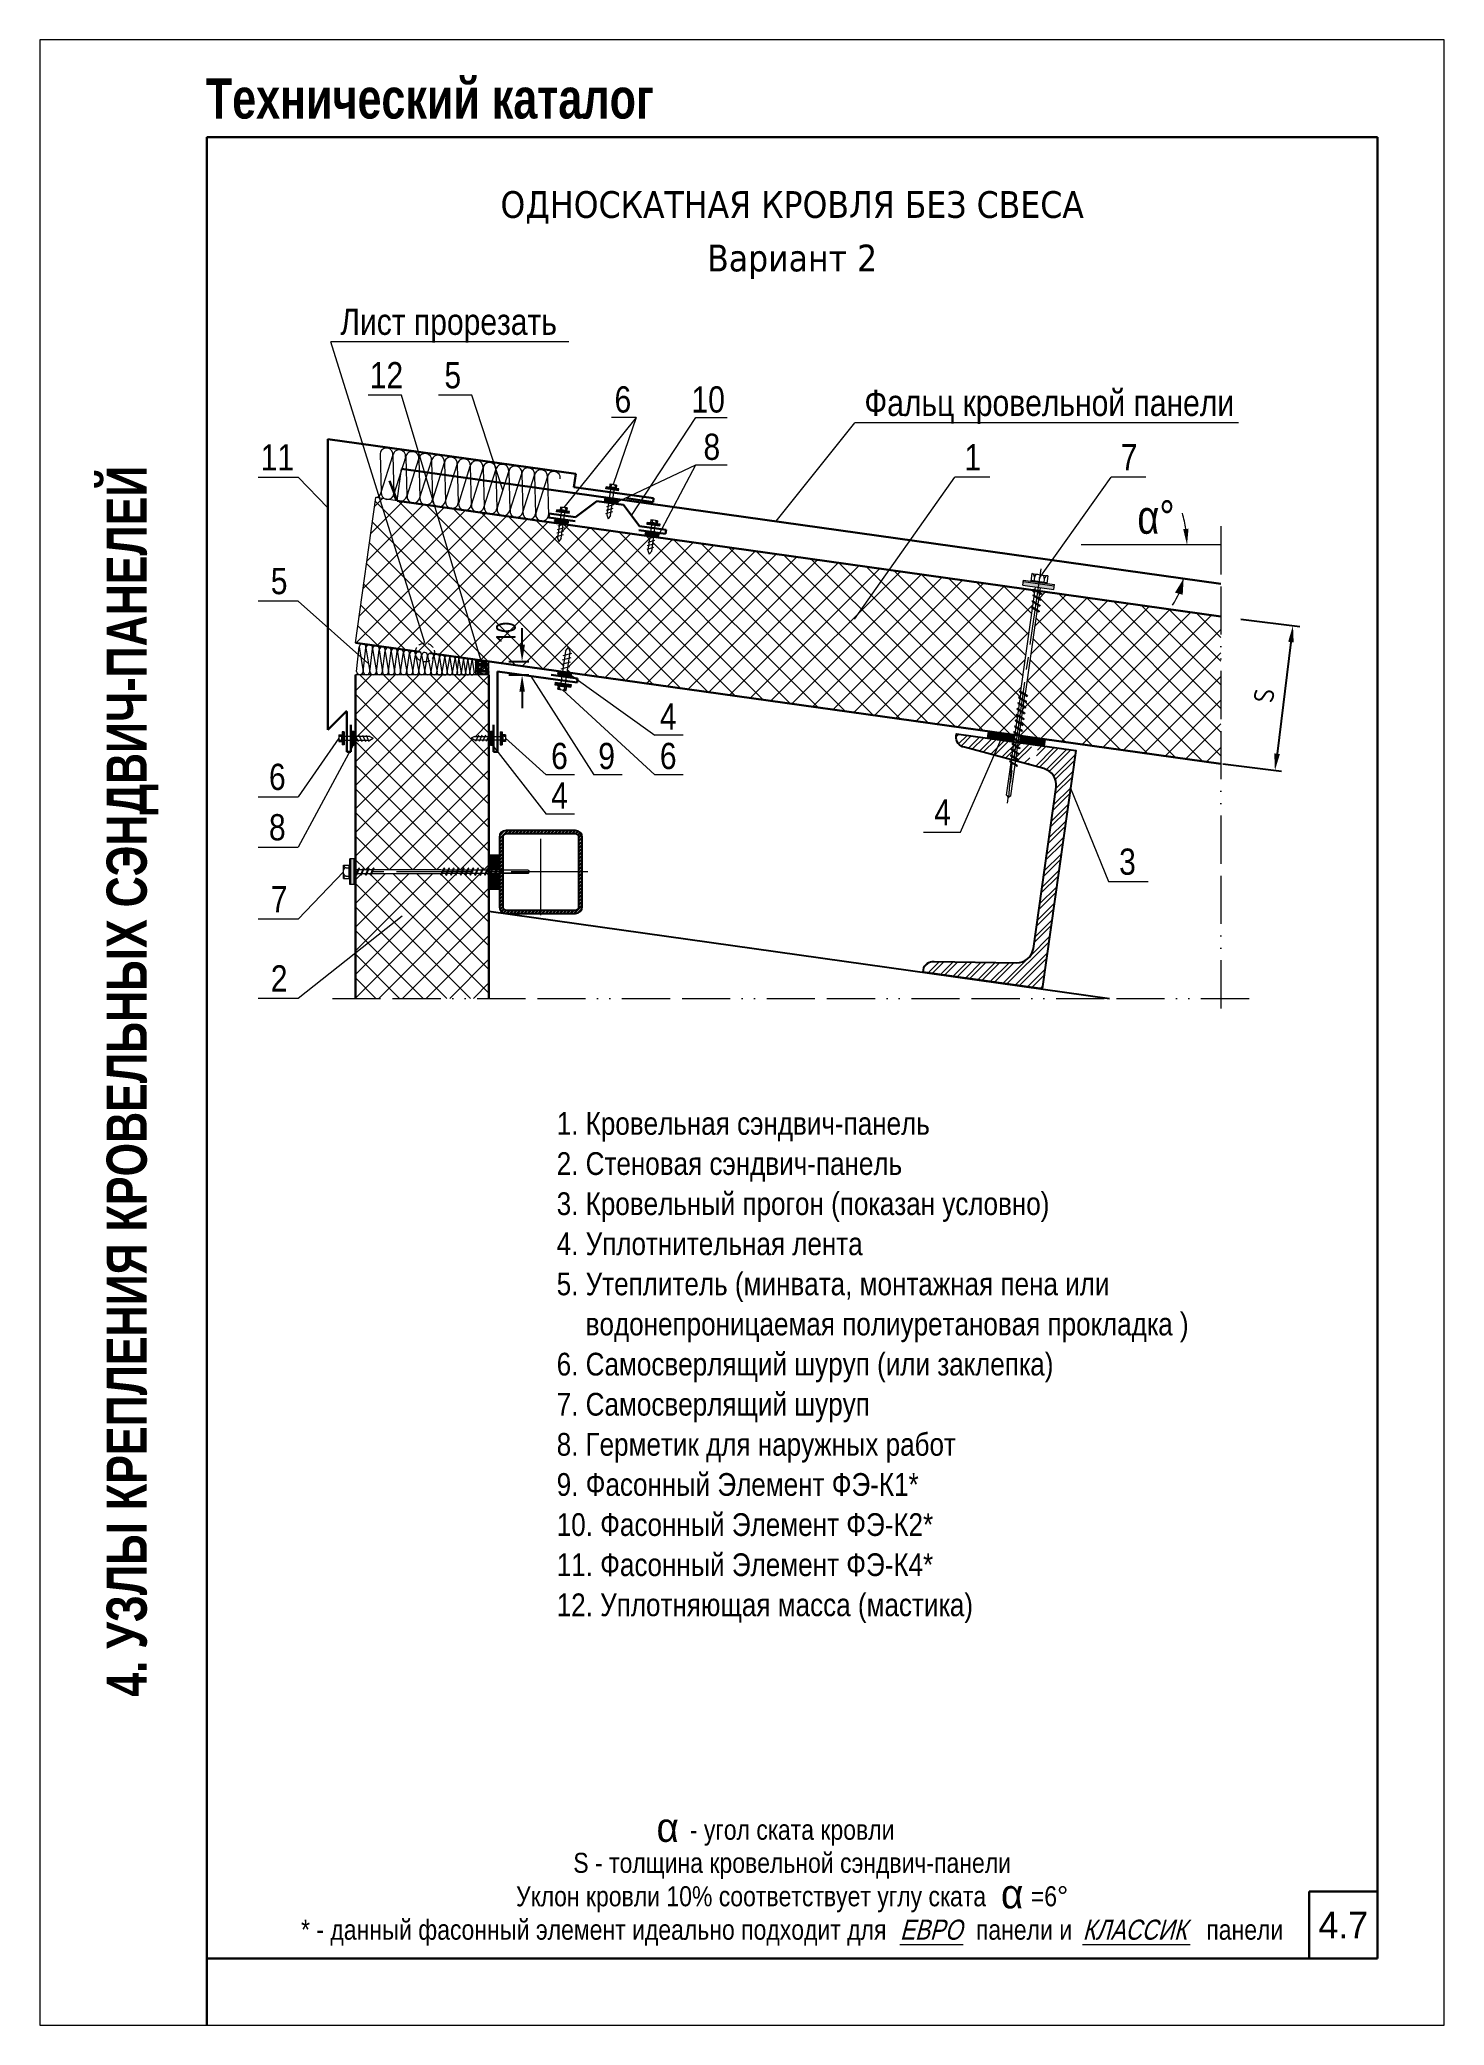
# Model space of a CAD drawing. Extents: x 5821 to 16321, y -13531 to 5774.
# Drawn here: x 12121 to 13171, y -9076 to -7591 of the extents above; entities that cross this region are included whole.
import ezdxf
from ezdxf.enums import TextEntityAlignment as Align

# ---------------------------------------------------------------- set-up
doc = ezdxf.new("R2010")
doc.units = 0
doc.header["$LTSCALE"] = 3
for name, pattern in [('ACAD_ISO13W100', [36, 12, -3, 12, -3, 0, -3, 0, -3]), ('CENTER', [50.8, 31.75, -6.35, 6.35, -6.35]), ('CENTER2', [28.575, 19.05, -3.175, 3.175, -3.175]), ('HIDDEN2', [4.7625, 3.175, -1.5875])]:
    doc.linetypes.add(name, pattern=pattern)
doc.layers.get('0').update_dxf_attribs({"linetype": 'CONTINUOUS', "lineweight": 30})
doc.layers.get('DEFPOINTS').update_dxf_attribs({"linetype": 'CONTINUOUS'})
for name, color, linetype, lineweight in [('Logo', 1, 'CONTINUOUS', 9), ('new_fill', 8, 'CONTINUOUS', 13), ('RAZMER', 7, 'CONTINUOUS', 9), ('Нащельники', 1, 'CONTINUOUS', 30), ('Саморезы', 7, 'CONTINUOUS', 13)]:
    doc.layers.add(name, color=color, linetype=linetype, lineweight=lineweight)
doc.layers.add('ОСИ', color=7, linetype='CENTER', lineweight=9, true_color=0xffffff)
doc.layers.add('Прогон', color=7, linetype='CONTINUOUS')
doc.styles.add('LOGO', font='HATTEN.TTF')
doc.styles.add('ROMANS', font='romans.shx', dxfattribs={"width": 0.85})
doc.styles.get("Standard").update_dxf_attribs({"font": 'TAHOMA.TTF'})
doc.styles.add('style1', font='ARIALN.TTF')
doc.styles.add('style2', font='impact.TTF')
doc.styles.add('курсив', font='ARIAL.TTF', dxfattribs={"width": 0.8, "oblique": 15})
doc.dimstyles.new('5', dxfattribs={"dimscale": 5, "dimtxt": 3, "dimasz": 2.5, "dimexe": 1, "dimexo": 3, "dimgap": 0, "dimtad": 0, "dimdec": 0, "dimzin": 9, "dimdsep": 46, "dimtxsty": 'ROMANS', "dimblk2": 'OBLIQUE', "dimcen": -3, "dimdle": 1.5, "dimclrd": 256, "dimclre": 256, "dimclrt": 256, "dimadec": 0, "dimazin": 0, "dimtfac": 1, "dimtdec": 0, "dimtofl": 0, "dimtmove": 2, "dimatfit": 3, "dimfxl": 0, "dimtvp": 1, "dimtolj": 1, "dimtzin": 9, "dimarcsym": 0})
pattern_1 = [(360, (4336.1884, -14805.2509), (6e-16, 1.25), []), (60, (4336.1884, -14805.2509), (-1.08253175, 0.625), []), (120, (4336.1884, -14805.2509), (-1.08253175, -0.625), [])]
pattern_2 = [(45, (3888.22, -9705.837), (-8.838835, 8.838835), []), (135, (3888.22, -9705.837), (-8.838835, -8.838835), [])]

msp = doc.modelspace()

# ---------------------------------------------------------------- texts
for s, p in [('ОДНОСКАТНАЯ КРОВЛЯ БЕЗ СВЕСА', (12683.59, -7724.49)), ('Вариант 2', (12683.59, -7764.49))]:
    msp.add_text(s, height=20).set_placement(p, align=Align.CENTER)
at = {"style": 'style1'}
for s, height, p in [('Лист прорезать', 19.6116, (12345.75, -7811.99)), ('12', 19.612, (12367.79, -7851.96)), ('5', 19.61, (12423.62, -7851.96)), ('Фальц кровельной панели', 19.6116, (12737.58, -7872.63)), ('1', 19.61, (12812.45, -7913.32)), ('7', 19.61, (12929.15, -7913.32)), ('5', 19.61, (12293.82, -8005.92)), ('4', 19.61, (12584.68, -8107.23)), ('6', 19.61, (12503.41, -8136.74)), ('9', 19.61, (12538.67, -8136.74)), ('6', 19.61, (12584.68, -8136.74)), ('4', 19.61, (12503.41, -8166.26)), ('4', 19.61, (12789.78, -8178.86)), ('3', 19.61, (12928.02, -8215.77)), ('7', 19.61, (12293.82, -8243.79)), ('2', 19.61, (12293.82, -8303.09)), ('1. Кровельная сэндвич-панель', 17, (12507.57, -8410.27)), ('2. Стеновая сэндвич-панель', 17, (12507.57, -8440.27)), ('3. Кровельный прогон (показан условно)', 17, (12507.57, -8470.27)), ('4. Уплотнительная лента', 17, (12507.57, -8500.27)), ('5. Утеплитель (минвата, монтажная пена или', 17, (12507.57, -8530.27)), ('    водонепроницаемая полиуретановая прокладка )', 17, (12507.57, -8560.27)), ('6. Самосверлящий шуруп (или заклепка)', 17, (12507.57, -8590.27)), ('7. Самосверлящий шуруп', 17, (12507.57, -8620.27)), ('8. Герметик для наружных работ', 17, (12507.57, -8650.27)), ('9. Фасонный Элемент ФЭ-К1*', 17, (12507.57, -8680.27)), ('10. Фасонный Элемент ФЭ-К2*', 17, (12507.57, -8710.27)), ('11. Фасонный Элемент ФЭ-К4*', 17, (12507.57, -8740.27)), ('12. Уплотняющая масса (мастика)', 17, (12507.57, -8770.27))]:
    msp.add_text(s, height=height, dxfattribs=at).set_placement(p)
for s, height, p in [('6', 19.61, (12557.05, -7870.09)), ('10', 19.612, (12620.82, -7870.09)), ('11', 19.612, (12298.71, -7913.37)), ('8', 19.61, (12623.54, -7905.47)), ('6', 19.61, (12298.71, -8152.35)), ('8', 19.61, (12298.71, -8190.05)), ('- угол ската кровли', 15, (12683.59, -8937.5)), ('S - толщина кровельной сэндвич-панели', 15, (12683.59, -8962.24)), ('Уклон кровли 10% соответствует углу ската       =6%%D', 15, (12683.59, -8987.24)), ('* - данный фасонный элемент идеально подходит для              панели и                     панели', 15, (12683.59, -9012.24))]:
    msp.add_text(s, height=height, dxfattribs=at).set_placement(p, align=Align.CENTER)
at = {"color": 1, "style": 'курсив', "oblique": 15, "width": 0.8}
for s, p in [('ЕВРО', (12787.41, -9012.24)), ('КЛАССИК', (12939.7, -9012.24))]:
    msp.add_text(s, height=15, dxfattribs=at).set_placement(p, align=Align.CENTER)
at = {"char_height": 13, "attachment_point": 5, "style": 'style1'}
for insert in [(12590.56, -8928.39), (12848.07, -8978.14)]:
    msp.add_mtext('\\A1;{\\fGreekS|b0|i0|c204|p0;\\H1.667x;a}', dxfattribs=dict(at, insert=insert))
at = {"layer": 'new_fill', "style": 'style2'}
msp.add_text('Технический каталог', height=30, dxfattribs=at).set_placement((12245.3, -7650.19))
msp.add_text('4. УЗЛЫ КРЕПЛЕНИЯ КРОВЕЛЬНЫХ СЭНДВИЧ-ПАНЕЛЕЙ', height=30, rotation=90, dxfattribs=at).set_placement((12186.09, -8370.17), align=Align.MIDDLE_CENTER)
at = {"layer": 'new_fill', "style": 'LOGO'}
msp.add_text('4.7', height=20, dxfattribs=at).set_placement((13095.64, -9001.24), align=Align.MIDDLE_CENTER)
at = {"layer": 'RAZMER', "insert": (12955.58, -7948.41), "char_height": 25, "attachment_point": 5, "style": 'ROMANS'}
msp.add_mtext('\\A1;{\\fGreekS|b0|i0|c204|p0;α\\fGreekS|b0|i0|c0|p0;°}', dxfattribs=at)

# ---------------------------------------------------------------- blocks, each defined once
blk = doc.blocks.new('саморез1')
at = {"layer": 'new_fill'}
blk.add_hatch(color=254, dxfattribs=at).paths.add_polyline_path([(-1.2, -4.8), (0, -4.8), (0, 4.8), (-1.2, 4.8)])
at = {"layer": 'Саморезы', "ltscale": 150}
for p, q in [((-3.9, 2.6), (-1.5, 2.6)), ((-3.9, 2.6), (-3.9, -2.4)), ((-2.9, 1.7), (-1.5, 1.7)), ((-1.9, 2.6), (-1.9, -2.4)), ((0, 4.8), (-1.5, 4.8)), ((-1.5, 4.8), (-1.5, -4.8)), ((-1.2, 4.8), (-1.2, -4.8)), ((0, 4.8), (0, -4.8)), ((19.2, 1.4), (0, 1.4)), ((8.4, 2.4), (10.5, -2.4)), ((11.1, 2.4), (13.2, -2.4)), ((13.8, 2.4), (15.9, -2.4)), ((16.4, 2.4), (18.5, -2.4)), ((19.2, 1.4), (21.8, 0)), ((19.2, -1.4), (21.8, 0)), ((-3.9, -2.4), (-1.5, -2.4)), ((-2.9, -1.4), (-1.5, -1.4)), ((0, -4.8), (-1.5, -4.8)), ((0, -1.4), (19.2, -1.4))]:
    blk.add_line(p, q, dxfattribs=at)
for centre, start, end in [((-2.9, 2.7), 182.373, 269.9653), ((-2.9, 0.7), 90.0347, 177.627), ((-2.9, -0.4), 182.373, 269.9653), ((-2.9, -2.4), 90.0347, 177.627)]:
    blk.add_arc(centre, 1, start, end, dxfattribs=at)
blk = doc.blocks.new('саморез4')
at = {"layer": 'new_fill'}
blk.add_hatch(color=254, dxfattribs=at).paths.add_polyline_path([(-2.4, -9.4), (0, -9.4), (0, 9.8), (-2.4, 9.8)])
at = {"layer": 'Саморезы', "ltscale": 150}
for p, q in [((-7.9, 5), (-3.1, 5)), ((-7.9, -5), (-7.9, 5)), ((-5.9, 3.1), (-3.1, 3.1)), ((-3.8, -5), (-3.8, 5)), ((0, 9.8), (-3.1, 9.8)), ((-3.1, -9.4), (-3.1, 9.8)), ((-2.4, -9.4), (-2.4, 9.8)), ((0, -9.4), (0, 9.8)), ((64.9, 1.5), (0, 1.5)), ((1.3, -2.2), (3.4, 2.7)), ((1.9, -2.2), (4, 2.7)), ((3.7, 2.9), (3.4, 2.7)), ((3.7, 2.9), (4, 2.7)), ((4.9, -2.2), (7, 2.7)), ((5.5, -2.2), (7.6, 2.7)), ((7.3, 2.9), (7, 2.7)), ((7.3, 2.9), (7.6, 2.7)), ((8.6, -2.2), (10.7, 2.7)), ((9.2, -2.2), (11.3, 2.7)), ((11, 2.9), (10.7, 2.7)), ((11, 2.9), (11.3, 2.7)), ((12.2, -2.2), (14.3, 2.7)), ((12.8, -2.2), (14.9, 2.7)), ((14.6, 2.9), (14.3, 2.7)), ((14.6, 2.9), (14.9, 2.7)), ((64.9, -2.2), (67, 2.7)), ((65.6, -2.2), (67.7, 2.7)), ((67.3, 2.9), (67, 2.7)), ((130, 1.3), (67.1, 1.3)), ((67.3, 2.9), (67.7, 2.7)), ((68.6, -2.2), (70.7, 2.7)), ((69.2, -2.2), (71.3, 2.7)), ((71, 2.9), (70.7, 2.7)), ((71, 2.9), (71.3, 2.7)), ((72.2, -2.2), (74.3, 2.7)), ((72.8, -2.2), (74.9, 2.7)), ((74.6, 2.9), (74.3, 2.7)), ((74.6, 2.9), (74.9, 2.7)), ((75.8, -2.2), (77.9, 2.7)), ((76.4, -2.2), (78.5, 2.7)), ((78.2, 2.9), (77.9, 2.7)), ((78.2, 2.9), (78.5, 2.7)), ((79.5, -2.2), (81.5, 2.7)), ((80.1, -2.2), (82.2, 2.7)), ((81.9, 2.9), (81.5, 2.7)), ((81.9, 2.9), (82.2, 2.7)), ((83.1, -2.2), (85.2, 2.7)), ((83.7, -2.2), (85.8, 2.7)), ((85.5, 2.9), (85.2, 2.7)), ((85.5, 2.9), (85.8, 2.7)), ((86.7, -2.2), (88.8, 2.7)), ((87.3, -2.2), (89.4, 2.7)), ((89.1, 2.9), (88.8, 2.7)), ((89.1, 2.9), (89.4, 2.7)), ((90.3, -2.2), (92.4, 2.7)), ((90.9, -2.2), (93, 2.7)), ((92.7, 2.9), (92.4, 2.7)), ((92.7, 2.9), (93, 2.7)), ((94, -2.2), (96.1, 2.7)), ((94.6, -2.2), (96.7, 2.7)), ((96.4, 2.9), (96.1, 2.7)), ((96.4, 2.9), (96.7, 2.7)), ((97.6, -2.2), (99.7, 2.7)), ((98.2, -2.2), (100.3, 2.7)), ((100, 2.9), (99.7, 2.7)), ((100, 2.9), (100.3, 2.7)), ((101.2, -2.2), (103.3, 2.7)), ((101.8, -2.2), (103.9, 2.7)), ((103.6, 2.9), (103.3, 2.7)), ((103.6, 2.9), (103.9, 2.7)), ((104.8, -2.2), (106.9, 2.7)), ((105.5, -2.2), (107.6, 2.7)), ((107.2, 2.9), (106.9, 2.7)), ((107.2, 2.9), (107.6, 2.7)), ((108.5, -2.2), (110.6, 2.7)), ((109.1, -2.2), (111.2, 2.7)), ((110.9, 2.9), (110.6, 2.7)), ((110.9, 2.9), (111.2, 2.7)), ((130, 1.3), (131.2, 0)), ((-7.9, -5), (-3.1, -5)), ((-5.9, -3.1), (-3.1, -3.1)), ((0, -9.4), (-3.1, -9.4)), ((64.9, -1.5), (0, -1.5)), ((64.9, -1.5), (0, -1.5)), ((1.6, -2.4), (1.3, -2.2)), ((1.6, -2.4), (1.9, -2.2)), ((5.2, -2.4), (4.9, -2.2)), ((5.2, -2.4), (5.5, -2.2)), ((8.9, -2.4), (8.6, -2.2)), ((8.9, -2.4), (9.2, -2.2)), ((12.5, -2.4), (12.2, -2.2)), ((12.5, -2.4), (12.8, -2.2)), ((65.3, -2.4), (64.9, -2.2)), ((65.3, -2.4), (65.6, -2.2)), ((130, -1.3), (67.1, -1.3)), ((68.9, -2.4), (68.6, -2.2)), ((68.9, -2.4), (69.2, -2.2)), ((72.5, -2.4), (72.2, -2.2)), ((72.5, -2.4), (72.8, -2.2)), ((76.1, -2.4), (75.8, -2.2)), ((76.1, -2.4), (76.4, -2.2)), ((79.8, -2.4), (79.5, -2.2)), ((79.8, -2.4), (80.1, -2.2)), ((83.4, -2.4), (83.1, -2.2)), ((83.4, -2.4), (83.7, -2.2)), ((87, -2.4), (86.7, -2.2)), ((87, -2.4), (87.3, -2.2)), ((90.6, -2.4), (90.3, -2.2)), ((90.6, -2.4), (90.9, -2.2)), ((94.3, -2.4), (94, -2.2)), ((94.3, -2.4), (94.6, -2.2)), ((97.9, -2.4), (97.6, -2.2)), ((97.9, -2.4), (98.2, -2.2)), ((101.5, -2.4), (101.2, -2.2)), ((101.5, -2.4), (101.8, -2.2)), ((105.1, -2.4), (104.8, -2.2)), ((105.1, -2.4), (105.5, -2.2)), ((108.8, -2.4), (108.5, -2.2)), ((108.8, -2.4), (109.1, -2.2)), ((130, -1.3), (131.2, 0))]:
    blk.add_line(p, q, dxfattribs=at)
at = {"layer": 'Саморезы'}
for p, q in [((67.1, 1.3), (64.9, 1.5)), ((67.1, -1.3), (64.9, -1.5))]:
    blk.add_line(p, q, dxfattribs=at)
at = {"layer": 'Саморезы', "ltscale": 150}
for centre, radius, start, end in [((-5.9, 5.1), 2, 182.373, 269.9653), ((-5.9, 1.1), 2, 90.0347, 177.627), ((80.3, 1057.7), 1058.9, 271.592, 272.7554), ((-5.9, -1.1), 2, 182.373, 269.9653), ((-5.9, -5.1), 2, 90.0347, 177.627)]:
    blk.add_arc(centre, radius, start, end, dxfattribs=at)
blk = doc.blocks.new('1volna')
at = {"layer": 'new_fill'}
for p, q in [((2.7, -16.2), (-2.7, 16.2)), ((8.1, 16.2), (2.7, -16.2)), ((13.7, -16.2), (8.3, 16.2)), ((19.1, 16.2), (13.7, -16.2)), ((24.7, -16.2), (19.3, 16.2)), ((30, 16.2), (24.7, -16.2)), ((35.9, -16.2), (30.5, 16.2)), ((41.3, 16.2), (35.9, -16.2))]:
    blk.add_line(p, q, dxfattribs=at)
for centre, start, end in [((2.7, 16.2), 0, 180), ((13.7, 16.2), 0, 180), ((24.7, 16.2), 0, 180), ((35.9, 16.2), 0, 180), ((-2.9, -16.2), 180, 270), ((-2.7, -16.2), 270, 0), ((8.1, -16.2), 180, 270), ((8.3, -16.2), 270, 0), ((19.1, -16.2), 180, 270), ((19.3, -16.2), 270, 0), ((30, -16.2), 180, 270), ((30.5, -16.2), 270, 0)]:
    blk.add_arc(centre, 5.4, start, end, dxfattribs=at)
blk = doc.blocks.new('*D1140')
at = {"layer": 'DEFPOINTS', "color": 0, "transparency": 16777216}
for p in [(12456.9, -8056.3), (12456.9, -8066.3), (12481.7, -8066.3)]:
    blk.add_point(p, dxfattribs=at)
at = {"layer": 'RAZMER', "lineweight": -2, "transparency": 16777216}
for p, q in [((12481.7, -8043.8), (12481.7, -8031.3)), ((12471.9, -8056.3), (12486.7, -8056.3)), ((12471.9, -8066.3), (12486.7, -8066.3)), ((12481.7, -8078.8), (12481.7, -8091.3))]:
    blk.add_line(p, q, dxfattribs=at)
at = {"layer": 'RAZMER', "transparency": 16777216}
for points in [[(12479.7, -8043.8), (12483.8, -8043.8), (12481.7, -8056.3)], [(12479.7, -8078.8), (12483.8, -8078.8), (12481.7, -8066.3)]]:
    blk.add_solid(points, dxfattribs=at)
at = {"layer": 'RAZMER', "transparency": 16777216, "insert": (12469.6, -8034.1), "char_height": 15, "attachment_point": 5, "rotation": 90, "style": 'ROMANS'}
blk.add_mtext('\\A1;10', dxfattribs=at)
blk = doc.blocks.new('_OBLIQUE')
at = {"color": 0, "linetype": 'ByBlock'}
blk.add_line((-0.5, -0.5), (0.5, 0.5), dxfattribs=at)
blk = doc.blocks.new('*D1141')
at = {"layer": 'DEFPOINTS', "color": 0, "transparency": 16777216}
for p in [(13004.1, -8022.7), (12990.7, -8131), (13044.5, -8137.7)]:
    blk.add_point(p, dxfattribs=at)
at = {"layer": 'RAZMER', "lineweight": -2, "transparency": 16777216}
for p, q in [((13019, -8024.5), (13063, -8030)), ((13056.5, -8041.8), (13046.1, -8125.3)), ((13005.6, -8132.8), (13049.5, -8138.3))]:
    blk.add_line(p, q, dxfattribs=at)
at = {"layer": 'RAZMER', "transparency": 16777216}
for points in [[(13054.4, -8041.5), (13058.5, -8042), (13058, -8029.3)], [(13044, -8125), (13048.2, -8125.5), (13044.5, -8137.7)]]:
    blk.add_solid(points, dxfattribs=at)
at = {"layer": 'RAZMER', "transparency": 16777216, "insert": (13036.4, -8081.7), "char_height": 15, "attachment_point": 5, "rotation": 82.9192, "style": 'ROMANS'}
blk.add_mtext('\\A1;S', dxfattribs=at)

# ---------------------------------------------------------------- dimensions: what is measured, and where the dimension line sits
at = {"layer": 'RAZMER'}
dim = msp.add_linear_dim(base=(12481.74, -8066.27), p1=(12456.89, -8056.27), p2=(12456.89, -8066.27), angle=90, dimstyle='5', dxfattribs=at)
dim.commit()
dim.dimension.update_dxf_attribs({"geometry": '*D1140', "text_midpoint": (12469.56, -8034.13), "dimtype": 160})
dim = msp.add_aligned_dim(p1=(13004.13, -8022.66), p2=(12990.68, -8130.98), distance=54.28, text='S', dimstyle='5', override={"dimlfac": 1, "dimtxsty": 'ROMANS', "dimsah": 1, "dimtolj": 1}, dxfattribs=at)
dim.commit()
dim.dimension.update_dxf_attribs({"geometry": '*D1141', "text_midpoint": (13036.39, -8081.66)})

# ---------------------------------------------------------------- hatches: boundary and pattern name
at = {"layer": 'new_fill'}
h = msp.add_hatch(dxfattribs=at)
h.set_pattern_fill('ANSI37', color=256, scale=100, style=0)
h.set_pattern_definition(pattern_2)
h.paths.add_polyline_path([(12580.91, -7963.18), (12580, -7963.42), (12578.56, -7973.68), (12576.82, -7975.99), (12575.79, -7973.29), (12577.28, -7962.67), (12513.29, -7953.67), (12512.38, -7953.92), (12510.94, -7964.17), (12509.2, -7966.49), (12508.17, -7963.78), (12509.66, -7953.16), (12372.37, -7933.87), (12357.13, -8042.31), (12372.57, -8044.47, -0.0519672), (12373.09, -8044.54), (12408.64, -8049.52, -0.1120588), (12409.63, -8049.66), (12413.27, -8050.17, -0.0975139), (12414.22, -8050.3), (12417.56, -8050.77, -0.1262887), (12418.62, -8050.92), (12421.64, -8051.34, -0.0452027), (12421.97, -8051.34, -0.1063875), (12422.74, -8051.49), (12425.47, -8051.88, -0.1379631), (12426.56, -8052.03), (12429.17, -8052.39, -0.1119187), (12430.15, -8052.53), (12432.86, -8052.91, -0.1223537), (12433.57, -8053.01), (12435.94, -8053.34, -0.0533975), (12436.3, -8053.35, -0.0781083), (12436.83, -8053.46), (12439.38, -8053.82, -0.0230712), (12439.53, -8053.82, -0.0981649), (12440.12, -8053.93), (12442.35, -8054.24, -0.1012957), (12443.13, -8054.35), (12509.87, -8063.69, -0.0024076), (12509.89, -8063.69, 0.0024076), (12509.87, -8063.69), (12511.89, -8063.97), (12514.18, -8048.4), (12516.39, -8045.5), (12517.67, -8048.91), (12515.39, -8064.46), (12849.91, -8111.28), (12850.1, -8109.98), (12848.71, -8109.14), (12849.2, -8108.64), (12850.2, -8109.25), (12850.71, -8105.64), (12849.32, -8104.8), (12849.81, -8104.29), (12850.82, -8104.9), (12851.32, -8101.29), (12849.94, -8100.45), (12850.43, -8099.95), (12851.43, -8100.56), (12851.94, -8096.95), (12850.55, -8096.11), (12851.04, -8095.6), (12852.04, -8096.21), (12852.55, -8092.6), (12851.16, -8091.76), (12851.65, -8091.26), (12852.66, -8091.87), (12853.16, -8088.26), (12851.78, -8087.42), (12852.27, -8086.91), (12853.27, -8087.52), (12853.78, -8083.91), (12852.39, -8083.07), (12852.88, -8082.57), (12853.88, -8083.18), (12854.2, -8080.94), (12854.28, -8079.5), (12853, -8078.73), (12853.49, -8078.22), (12854.29, -8078.7), (12863.1, -8016.23), (12861.93, -8015.51), (12862.42, -8015.01), (12863.21, -8015.49), (12863.72, -8011.88), (12862.54, -8011.17), (12863.03, -8010.66), (12863.82, -8011.14), (12864.33, -8007.54), (12863.15, -8006.82), (12863.64, -8006.32), (12864.43, -8006.8), (12864.94, -8003.19), (12864.74, -8003.07)])
h.paths.add_polyline_path([(13004.13, -8022.66), (12868.56, -8003.6), (12868.44, -8004.51), (12870.15, -8005.55), (12869.66, -8006.05), (12868.33, -8005.24), (12867.82, -8008.85), (12869.54, -8009.89), (12869.05, -8010.4), (12867.72, -8009.59), (12867.21, -8013.2), (12868.93, -8014.24), (12868.44, -8014.74), (12867.1, -8013.93), (12866.6, -8017.54), (12868.31, -8018.58), (12867.82, -8019.09), (12866.49, -8018.28), (12857.94, -8078.84), (12857.52, -8080.67), (12859.39, -8081.8), (12858.9, -8082.3), (12857.36, -8081.37), (12857.36, -8081.38), (12856.85, -8084.98), (12858.78, -8086.14), (12858.29, -8086.65), (12856.75, -8085.71), (12856.24, -8089.32), (12858.16, -8090.49), (12857.67, -8090.99), (12856.13, -8090.06), (12855.62, -8093.67), (12857.55, -8094.83), (12857.06, -8095.34), (12855.52, -8094.4), (12855.01, -8098.01), (12856.94, -8099.18), (12856.45, -8099.68), (12854.91, -8098.75), (12854.4, -8102.36), (12856.32, -8103.52), (12855.83, -8104.03), (12854.29, -8103.09), (12853.78, -8106.7), (12855.71, -8107.87), (12855.22, -8108.37), (12853.68, -8107.44), (12853.17, -8111.05), (12854.65, -8111.94), (13004.13, -8132.87)])
h.paths.add_polyline_path([(12458.31, -8047.29), (12458.31, -8020.97), (12480.81, -8020.97), (12480.81, -8047.29)], flags=24)
h = msp.add_hatch(dxfattribs=at)
h.set_pattern_fill('NET3', color=256, scale=10, style=0)
h.set_pattern_definition([(0, (4337.1013, -14805.3792), (0, 1.25), []), (60, (4337.1013, -14805.3792), (-1.08253175, 0.625), []), (120, (4337.1013, -14805.3792), (-1.08253175, -0.625), [])])
h.paths.add_polyline_path([(12546.89, -7933.89), (12544.86, -7933.6, 0.7552167), (12544.36, -7937.19), (12546.38, -7937.48)])
h.paths.add_polyline_path([(12546.38, -7937.48), (12550.54, -7938.06), (12551.05, -7934.47), (12546.89, -7933.89)])
h.paths.add_polyline_path([(12550.54, -7938.06), (12551.97, -7938.26, 0.7552167), (12552.47, -7934.67), (12551.05, -7934.47)])
h = msp.add_hatch(dxfattribs=at)
h.set_pattern_fill('NET3', color=256, scale=10, style=0)
h.set_pattern_definition(pattern_1)
h.paths.add_polyline_path([(12509.28, -7949.57), (12507.64, -7949.34, 0.7824442), (12507.15, -7952.81), (12508.79, -7953.04)])
h.paths.add_polyline_path([(12513.43, -7950.16), (12509.28, -7949.57), (12508.79, -7953.04), (12512.95, -7953.63)])
h.paths.add_polyline_path([(12515.25, -7950.41), (12513.43, -7950.16), (12512.95, -7953.63), (12514.76, -7953.88, 0.7824442)])
h = msp.add_hatch(dxfattribs=at)
h.set_pattern_fill('NET3', color=256, scale=10, style=0)
h.set_pattern_definition(pattern_1)
h.paths.add_polyline_path([(12576.9, -7959.08), (12575.26, -7958.85, 0.7824442), (12574.77, -7962.31), (12576.41, -7962.54)])
h.paths.add_polyline_path([(12581.05, -7959.66), (12576.9, -7959.08), (12576.41, -7962.54), (12580.57, -7963.13)])
h.paths.add_polyline_path([(12582.87, -7959.92), (12581.05, -7959.66), (12580.57, -7963.13), (12582.38, -7963.38, 0.7824442)])
h = msp.add_hatch(dxfattribs=at)
h.set_pattern_fill('ESCHER', color=256, scale=5, style=0)
h.set_pattern_definition([(60, (3888.22, -9705.8374), (-6, -1e-09), [5.5, -0.5]), (180, (3888.22, -9705.8374), (3, -5.1961524), [5.5, -0.5]), (300, (3888.22, -9705.8374), (6, -1e-09), [5.5, -0.5]), (60, (3888.72, -9705.8374), (-6, -1e-09), [1, -5]), (300, (3888.72, -9705.8374), (6, -1e-09), [1, -5]), (60, (3887.97, -9705.4044), (-6, -1e-09), [1, -5]), (180, (3887.97, -9705.4044), (3, -5.1961524), [1, -5]), (300, (3887.97, -9706.2705), (6, -1e-09), [1, -5]), (180, (3887.97, -9706.2705), (3, -5.1961524), [1, -5]), (60, (3886.22, -9705.8374), (-6, -1e-09), [1, -5]), (300, (3886.22, -9705.8374), (6, -1e-09), [1, -5]), (60, (3889.22, -9707.5695), (-6, -1e-09), [1, -5]), (180, (3889.22, -9707.5695), (3, -5.1961524), [1, -5]), (300, (3889.22, -9704.1054), (6, -1e-09), [1, -5]), (180, (3889.22, -9704.1054), (3, -5.1961524), [1, -5]), (0, (3889.22, -9704.9714), (-3, 5.1961524), [3.5, -2.5]), (0, (3889.22, -9706.7035), (-3, 5.1961524), [3.5, -2.5]), (120, (3888.47, -9704.5384), (-6, 1e-09), [3.5, -2.5]), (120, (3886.97, -9705.4044), (-6, 1e-09), [3.5, -2.5]), (240, (3886.97, -9706.2705), (3, -5.1961524), [3.5, -2.5]), (240, (3888.47, -9707.1365), (3, -5.1961524), [3.5, -2.5])])
h.paths.add_polyline_path([(12456.89, -8056.27), (12446.98, -8054.89), (12446.98, -8055.89, -0.2040346), (12446.98, -8057.19), (12446.98, -8066.27), (12456.89, -8066.27)])
h = msp.add_hatch(dxfattribs=at)
h.set_pattern_fill('ANSI37', color=256, scale=100, style=0)
h.set_pattern_definition(pattern_2)
h.paths.add_polyline_path([(12456.89, -8115.11), (12446.17, -8115.11), (12443.63, -8113.71), (12446.17, -8112.31), (12456.52, -8112.31), (12456.89, -8111.45), (12456.89, -8066.27), (12357.13, -8066.27), (12357.13, -8111.45), (12357.49, -8112.31), (12367.85, -8112.31), (12370.38, -8113.71), (12367.85, -8115.11), (12357.13, -8115.11), (12357.13, -8212.13), (12359.02, -8212.13), (12359.67, -8210.61), (12360.14, -8210.95), (12359.63, -8212.13), (12362.65, -8212.13), (12363.3, -8210.61), (12363.77, -8210.95), (12363.26, -8212.13), (12366.27, -8212.13), (12366.93, -8210.61), (12367.39, -8210.95), (12366.89, -8212.13), (12369.9, -8212.13), (12370.55, -8210.61), (12371.02, -8210.95), (12370.51, -8212.13), (12421.06, -8212.13), (12422.6, -8212.27), (12423.31, -8210.61), (12423.78, -8210.95), (12423.2, -8212.32), (12423.21, -8212.32), (12426.21, -8212.32), (12426.94, -8210.61), (12427.41, -8210.95), (12426.82, -8212.32), (12429.83, -8212.32), (12430.57, -8210.61), (12431.04, -8210.95), (12430.45, -8212.32), (12433.46, -8212.32), (12434.19, -8210.61), (12434.66, -8210.95), (12434.08, -8212.32), (12437.09, -8212.32), (12437.82, -8210.61), (12438.29, -8210.95), (12437.7, -8212.32), (12440.71, -8212.32), (12441.45, -8210.61), (12441.92, -8210.95), (12441.33, -8212.32), (12444.34, -8212.32), (12445.07, -8210.61), (12445.54, -8210.95), (12444.96, -8212.32), (12447.97, -8212.32), (12448.7, -8210.61), (12449.17, -8210.95), (12448.58, -8212.32), (12451.59, -8212.32), (12452.33, -8210.61), (12452.8, -8210.95), (12452.21, -8212.32), (12455.22, -8212.32), (12455.95, -8210.61), (12456.42, -8210.95), (12455.84, -8212.32), (12456.89, -8212.32)])
h.paths.add_polyline_path([(12456.89, -8214.96), (12454.71, -8214.96), (12454.18, -8216.19), (12453.71, -8215.84), (12454.09, -8214.96), (12451.08, -8214.96), (12450.55, -8216.19), (12450.08, -8215.84), (12450.46, -8214.96), (12447.45, -8214.96), (12446.92, -8216.19), (12446.46, -8215.84), (12446.84, -8214.96), (12443.83, -8214.96), (12443.3, -8216.19), (12442.83, -8215.84), (12443.21, -8214.96), (12440.2, -8214.96), (12439.67, -8216.19), (12439.2, -8215.84), (12439.58, -8214.96), (12436.57, -8214.96), (12436.04, -8216.19), (12435.58, -8215.84), (12435.96, -8214.96), (12432.95, -8214.96), (12432.42, -8216.19), (12431.95, -8215.84), (12432.33, -8214.96), (12429.32, -8214.96), (12428.79, -8216.19), (12428.32, -8215.84), (12428.7, -8214.96), (12425.69, -8214.96), (12425.16, -8216.19), (12424.7, -8215.84), (12425.08, -8214.96), (12423.21, -8214.96), (12422.02, -8215.06), (12421.54, -8216.19), (12421.07, -8215.84), (12421.37, -8215.14), (12369.23, -8215.14), (12368.78, -8216.19), (12368.31, -8215.84), (12368.61, -8215.14), (12365.6, -8215.14), (12365.15, -8216.19), (12364.68, -8215.84), (12364.98, -8215.14), (12361.97, -8215.14), (12361.52, -8216.19), (12361.05, -8215.84), (12361.36, -8215.14), (12358.35, -8215.14), (12357.9, -8216.19), (12357.13, -8215.62), (12357.13, -8308.21), (12456.89, -8308.21)])
h = msp.add_hatch(dxfattribs=at)
h.set_pattern_fill('NET3', color=256, scale=10, angle=-8, style=0)
h.set_pattern_definition([(352, (2465.4855, -13464.6615), (0.17396638, 1.23783509), []), (52, (2465.4855, -13464.6615), (-0.98501344, 0.76957684), []), (112, (2465.4855, -13464.6615), (-1.15897982, -0.46825824), [])])
h.paths.add_polyline_path([(12511.72, -8063.94), (12509.89, -8063.69, 0.784012), (12509.41, -8067.15), (12511.24, -8067.41)])
h.paths.add_polyline_path([(12515.88, -8064.53), (12511.72, -8063.94), (12511.24, -8067.41), (12515.39, -8067.99)])
h.paths.add_polyline_path([(12517.5, -8064.76), (12515.88, -8064.53), (12515.39, -8067.99), (12517.02, -8068.22, 0.7809828)])
h = msp.add_hatch(dxfattribs=at)
h.set_pattern_fill('NET3', color=256, scale=10, style=0)
h.set_pattern_definition([(0, (5203.2698, -14802.9985), (0, 1.25), []), (60, (5203.2698, -14802.9985), (-1.08253175, 0.625), []), (120, (5203.2698, -14802.9985), (-1.08253175, -0.625), [])])
h.paths.add_polyline_path([(12357.13, -8111.4), (12357.13, -8109.88, 0.7824442), (12353.63, -8109.88), (12353.63, -8111.4)])
h.paths.add_polyline_path([(12353.63, -8111.4), (12353.63, -8115.6), (12357.13, -8115.6), (12357.13, -8111.4)])
h.paths.add_polyline_path([(12353.63, -8115.6), (12353.63, -8117.57, 0.7824442), (12357.13, -8117.57), (12357.13, -8115.6)])
h = msp.add_hatch(dxfattribs=at)
h.set_pattern_fill('NET3', color=256, scale=10, style=0)
h.set_pattern_definition([(0, (5306.5305, -14802.9985), (0, 1.25), []), (60, (5306.5305, -14802.9985), (-1.08253175, 0.625), []), (120, (5306.5305, -14802.9985), (-1.08253175, -0.625), [])])
h.paths.add_polyline_path([(12460.39, -8111.4), (12460.39, -8109.88, 0.7824442), (12456.89, -8109.88), (12456.89, -8111.4)])
h.paths.add_polyline_path([(12456.89, -8111.4), (12456.89, -8115.6), (12460.39, -8115.6), (12460.39, -8111.4)])
h.paths.add_polyline_path([(12456.89, -8115.6), (12456.89, -8117.57, 0.7824442), (12460.39, -8117.57), (12460.39, -8115.6)])
h = msp.add_hatch(dxfattribs=at)
h.set_pattern_fill('ANSI32', color=256, scale=20, style=0)
h.set_pattern_definition([(45, (3814.509, -18956.9224), (-5.303301, 5.303301), []), (45, (3818.045, -18956.9224), (-5.303301, 5.303301), [])])
h.paths.add_polyline_path([(12867.41, -8118.96), (12865.21, -8134.63), (12871.62, -8136.37, -0.3791009), (12880.85, -8150.3), (12863.89, -8270.8, -0.3791009), (12851.19, -8281.64), (12789.79, -8280.73, 0.4142136), (12781.66, -8286.85), (12781.41, -8288.64), (12870.53, -8301.17), (12895.6, -8122.93)])
h.paths.add_polyline_path([(12860.54, -8133.37), (12862.66, -8118.29), (12849.8, -8116.48), (12837.28, -8127.06)])
h.paths.add_polyline_path([(12837.28, -8127.06), (12849.8, -8116.48), (12806.48, -8110.39), (12806.23, -8112.17, 0.4142136), (12812.36, -8120.31)])
h = msp.add_hatch(dxfattribs=at)
h.set_pattern_fill('NET3', color=256, scale=10, style=0)
h.set_pattern_definition([(0, (-1726.3637, -18243.5062), (0, 1.25), []), (60, (-1726.3637, -18243.5062), (-1.082531755, 0.625), []), (120, (-1726.3637, -18243.5062), (-1.082531755, -0.625), [])])
h.paths.add_polyline_path([(12849.47, -8111.22), (12830.31, -8108.54), (12829.59, -8113.64), (12848.75, -8116.34)])
h.paths.add_polyline_path([(12872.89, -8114.5), (12854.22, -8111.88), (12853.5, -8117.01), (12872.14, -8119.63)])
h = msp.add_hatch(dxfattribs=at)
h.set_pattern_fill('ANSI32', color=256, scale=5, style=0)
h.set_pattern_definition([(45, (-1907.3123, -18397.5524), (-1.32582521, 1.32582521), []), (45, (-1906.4284, -18397.5524), (-1.32582521, 1.32582521), [])])
h.paths.add_polyline_path([(12469.69, -8182.66, 0.4142136), (12464.69, -8187.66), (12464.69, -8239.66, 0.4142136), (12469.69, -8244.66), (12521.69, -8244.66, 0.4142136), (12526.69, -8239.66), (12526.69, -8187.66, 0.4142136), (12521.69, -8182.66)])
h.paths.add_polyline_path([(12521.69, -8185.16, -0.4142136), (12524.19, -8187.66), (12524.19, -8239.66, -0.4142136), (12521.69, -8242.16), (12469.69, -8242.16, -0.4142136), (12467.19, -8239.66), (12467.19, -8187.66, -0.4142136), (12469.69, -8185.16)], flags=16)
h = msp.add_hatch(dxfattribs=at)
h.set_pattern_fill('NET3', color=256, scale=10, style=0)
h.set_pattern_definition([(0, (11238.2201, -11160.8374), (0, 1.25), []), (60, (11238.2201, -11160.8374), (-1.08253175, 0.625), []), (120, (11238.2201, -11160.8374), (-1.08253175, -0.625), [])])
h.paths.add_polyline_path([(12464.69, -8200.75), (12456.89, -8200.75), (12456.89, -8212.32), (12458.85, -8212.32), (12459.43, -8210.95), (12459.74, -8210.72), (12460.05, -8210.95), (12459.46, -8212.32), (12462.47, -8212.32), (12463.06, -8210.95), (12463.37, -8210.72), (12463.68, -8210.95), (12463.09, -8212.32), (12464.69, -8212.32)])
h.paths.add_polyline_path([(12464.69, -8215.92), (12464.59, -8215.84), (12464.69, -8215.62), (12464.69, -8214.96), (12461.96, -8214.96), (12461.58, -8215.85), (12461.27, -8216.07), (12460.96, -8215.84), (12461.34, -8214.96), (12458.33, -8214.96), (12457.95, -8215.85), (12457.64, -8216.07), (12457.34, -8215.84), (12457.72, -8214.96), (12456.89, -8214.96), (12456.89, -8226.53), (12464.69, -8226.53)])

# ---------------------------------------------------------------- linework, layer by layer
at = {"color": 1}
for p, q in [((12246.09, -7664.09), (12246.09, -9076.24)), ((12246.09, -7664.09), (13121.09, -7664.09)), ((13121.09, -7664.09), (13121.09, -9026.24)), ((13070.18, -8976.24), (13121.09, -8976.24)), ((13070.18, -8976.24), (13070.18, -9026.24)), ((12246.09, -9026.24), (13121.09, -9026.24))]:
    msp.add_line(p, q, dxfattribs=at)
for p, q in [((12391.61, -7912.06), (13004.17, -7998.15)), ((12388.23, -7936.1), (12382.45, -7921.15)), ((12388.23, -7936.1), (13004.13, -8022.66)), ((12357.13, -8042.31), (12405.06, -8049.02)), ((12412.81, -8050.1), (13004.13, -8132.87)), ((12357.13, -8308.21), (12357.13, -8066.27)), ((12456.89, -8308.21), (12456.89, -8066.27))]:
    msp.add_line(p, q)
at = {"layer": 'Logo'}
for p, q in [((12764.07, -9015.81), (12811.31, -9015.81)), ((12900.69, -9015.81), (12981.14, -9015.81))]:
    msp.add_line(p, q, dxfattribs=at)
at = {"layer": 'new_fill'}
for p, q in [((12375.52, -7900.74), (12376.26, -7929.62)), ((12376.42, -7929.64), (12385.09, -7902.09)), ((12385.09, -7902.09), (12385.82, -7930.96)), ((12357.88, -8063.77), (12360.01, -8045.38)), ((12360.01, -8045.38), (12362.84, -8063.77)), ((12362.87, -8063.94), (12365, -8046.14)), ((12365, -8046.14), (12367.83, -8063.94)), ((12367.83, -8063.94), (12369.97, -8046.73)), ((12369.97, -8046.73), (12372.8, -8063.94)), ((12372.8, -8063.94), (12374.93, -8047.65)), ((12374.93, -8047.65), (12377.36, -8063.94)), ((12377.29, -8064.03), (12379.42, -8048.12)), ((12381.77, -8064.03), (12383.9, -8048.12)), ((12379.41, -8048.76), (12381.84, -8064.03)), ((12383.89, -8048.76), (12386.33, -8064.03)), ((12386.33, -8064.03), (12388.38, -8048.71)), ((12388.46, -8049.4), (12390.81, -8064.03)), ((12390.89, -8064.03), (12392.94, -8049.4)), ((12393.02, -8050.04), (12395.45, -8064.03)), ((12395.45, -8064.03), (12397.5, -8050.04)), ((12397.58, -8050.84), (12400.01, -8064.03)), ((12399.93, -8064.03), (12402.05, -8051.33)), ((12402.12, -8051.33), (12404.49, -8064.03)), ((12404.49, -8064.03), (12406.61, -8051.33)), ((12406.61, -8051.33), (12408.97, -8064.03)), ((12409.05, -8064.03), (12411.1, -8051.74)), ((12411.1, -8051.74), (12413.53, -8064.03)), ((12413.61, -8064.03), (12415.82, -8052.06)), ((12415.82, -8052.06), (12418.09, -8064.03)), ((12418.08, -8064.4), (12419.95, -8053.19)), ((12419.95, -8053.19), (12421.82, -8064.4)), ((12421.98, -8064.4), (12423.85, -8053.19)), ((12423.85, -8053.19), (12425.72, -8064.4)), ((12425.78, -8064.4), (12427.65, -8053.19)), ((12427.65, -8053.19), (12429.51, -8064.4)), ((12429.58, -8064.4), (12431.54, -8054.19)), ((12431.54, -8054.19), (12433.31, -8064.4)), ((12433.14, -8064.71), (12434.5, -8054.42)), ((12434.5, -8054.42), (12436.25, -8064.71)), ((12436.39, -8064.71), (12437.94, -8055.37)), ((12437.94, -8055.37), (12439.5, -8064.71)), ((12439.55, -8064.71), (12441.11, -8055.37)), ((12441.11, -8055.37), (12442.67, -8064.71)), ((12442.72, -8064.71), (12444.28, -8055.37)), ((12444.28, -8055.37), (12445.83, -8064.71)), ((12446.98, -8054.89), (12446.98, -8066.27)), ((12456.89, -8066.27), (12456.89, -8056.27))]:
    msp.add_line(p, q, dxfattribs=at)
for centre, radius, start, end in [((12380.22, -7901.4), 4.75, 82, 172), ((12380.38, -7901.42), 4.75, 352, 82), ((12389.79, -7902.75), 4.75, 82, 172), ((12389.95, -7902.77), 4.75, 352, 82), ((12371.56, -7928.96), 4.75, 280.218, 352), ((12381.12, -7930.3), 4.75, 172, 352), ((12362.5, -8045.62), 2.5, 351.93931, 174.52232), ((12367.49, -8046.38), 2.5, 351.93931, 174.52232), ((12372.48, -8047), 2.53, 345.15329, 173.73159), ((12377.17, -8047.65), 2.24, 0, 180), ((12381.66, -8048.12), 2.24, 0, 180), ((12386.14, -8048.71), 2.24, 0, 180), ((12390.7, -8049.4), 2.24, 0, 180), ((12395.26, -8050.04), 2.24, 0, 180), ((12399.82, -8050.84), 2.24, 0, 180), ((12404.3, -8051.23), 2.24, 0, 180), ((12408.83, -8051.78), 2.27, 0.92841, 168.46721), ((12413.4, -8052.65), 2.48, 13.53183, 158.2912), ((12417.8, -8052.92), 2.16, 352.64444, 156.54846), ((12421.81, -8053.19), 1.86, 84.92132, 180.07773), ((12422, -8053.19), 1.85, 359.76441, 90.70575), ((12425.75, -8053.87), 2.02, 19.68043, 160.31957), ((12429.36, -8054.6), 2.22, 10.63776, 140.57661), ((12433.02, -8054.39), 1.49, 358.87795, 172.4652), ((12436.07, -8055.01), 1.67, 82.19821, 159.3787), ((12436.2, -8055.11), 1.76, 351.4166, 86.88458), ((12439.5, -8055.37), 1.56, 90, 180), ((12439.55, -8055.37), 1.56, 0, 90), ((12442.61, -8055.79), 1.55, 89.94238, 164.45324), ((12442.47, -8056.21), 1.97, 24.03274, 85.99441), ((12445.46, -8056.54), 1.66, 336.93593, 135.3637), ((12360.36, -8063.53), 2.5, 185.56306, 354.43694), ((12365.35, -8063.7), 2.5, 185.56306, 354.43694), ((12370.32, -8063.7), 2.5, 185.56306, 354.43694), ((12375.04, -8063.94), 2.24, 180, 0), ((12379.53, -8064.03), 2.24, 180, 0), ((12384.01, -8064.03), 2.24, 180, 0), ((12388.57, -8064.03), 2.24, 180, 0), ((12393.13, -8064.03), 2.24, 180, 0), ((12397.69, -8064.03), 2.24, 180, 0), ((12402.17, -8064.03), 2.24, 180, 0), ((12406.73, -8064.03), 2.24, 180, 0), ((12411.29, -8064.03), 2.24, 180, 0), ((12415.85, -8064.03), 2.24, 180, 0), ((12419.95, -8064.4), 1.87, 180, 0), ((12423.85, -8064.4), 1.87, 180, 0), ((12427.65, -8064.4), 1.87, 180, 0), ((12431.45, -8064.4), 1.87, 180, 0), ((12434.7, -8064.71), 1.56, 180, 0), ((12437.94, -8064.71), 1.56, 180, 0), ((12441.11, -8064.71), 1.56, 180, 0), ((12444.28, -8064.71), 1.56, 180, 0)]:
    msp.add_arc(centre, radius, start, end, dxfattribs=at)
at = {"layer": 'RAZMER'}
for p, q in [((12409.04, -8042.43), (12338.61, -7817.17)), ((12516.69, -7817.17), (12338.61, -7817.17)), ((12516.69, -7817.17), (12338.61, -7817.17)), ((12391.61, -7857.08), (12366.52, -7857.08)), ((12452.42, -8060.05), (12391.61, -7857.08)), ((12444.17, -7857.08), (12419.09, -7857.08)), ((12467.34, -7928.03), (12444.17, -7857.08)), ((12567.02, -7873.71), (12512.89, -7941.06)), ((12567.02, -7873.71), (12548.53, -7873.71)), ((12567.02, -7873.71), (12549.78, -7924)), ((12563.47, -7947.02), (12611.62, -7873.71)), ((12611.62, -7873.71), (12634.88, -7873.71)), ((12671.74, -7951.43), (12730.44, -7877.8)), ((13017.32, -7877.8), (12730.44, -7877.8)), ((13017.32, -7877.8), (12730.44, -7877.8)), ((12388.23, -7936.1), (12391.61, -7912.06)), ((12553.59, -7936.5), (12611.62, -7909.09)), ((12584, -7961.5), (12611.62, -7909.09)), ((12611.62, -7909.09), (12634.88, -7909.09)), ((12284.42, -7918.49), (12314.37, -7918.49)), ((12336.48, -7941.42), (12314.37, -7918.49)), ((12456.89, -7921.23), (12495.4, -7926.64)), ((12730.15, -8024.55), (12805.31, -7918.49)), ((12831.34, -7918.49), (12805.31, -7918.49)), ((12831.34, -7918.49), (12805.31, -7918.49)), ((12868.33, -7994.23), (12922.01, -7918.49)), ((12948.04, -7918.49), (12922.01, -7918.49)), ((12948.04, -7918.49), (12922.01, -7918.49)), ((12357.13, -8042.31), (12372.4, -7933.63)), ((12388.23, -7936.1), (12372.4, -7933.63)), ((13004.13, -7969.12), (12899.68, -7969.12)), ((12314.37, -8011.04), (12284.51, -8011.04)), ((12366.42, -8057.42), (12314.37, -8011.04)), ((12456.89, -8066.27), (12357.13, -8066.27)), ((12488.14, -8067.19), (12535.43, -8140.92)), ((12511.87, -8077.56), (12580.9, -8140.92)), ((12518.61, -8066.68), (12580.9, -8111.4)), ((12344.69, -8113.59), (12314.37, -8157.47)), ((12355.38, -8118.94), (12314.37, -8195.18)), ((12458.64, -8117.68), (12499.64, -8170.43)), ((12469.33, -8113.59), (12499.64, -8140.92)), ((12602.1, -8111.4), (12580.9, -8111.4)), ((12809.32, -8183.98), (12840.51, -8112.57)), ((12829.59, -8113.64), (12830.31, -8108.54)), ((12872.13, -8119.71), (12872.89, -8114.5)), ((12520.84, -8140.92), (12499.64, -8140.92)), ((12556.5, -8140.92), (12535.43, -8140.92)), ((12602.1, -8140.92), (12580.9, -8140.92)), ((12891.67, -8150.89), (12919.96, -8220.89)), ((12284.42, -8157.47), (12314.37, -8157.47)), ((12520.84, -8170.43), (12499.64, -8170.43)), ((12284.42, -8195.18), (12314.37, -8195.18)), ((12781.72, -8183.98), (12809.32, -8183.98)), ((12456.89, -8200.75), (12464.69, -8200.75)), ((12348.25, -8213.64), (12314.37, -8248.91)), ((12456.89, -8226.53), (12464.69, -8226.53)), ((12919.96, -8220.89), (12949.82, -8220.89)), ((12314.37, -8248.91), (12284.51, -8248.91)), ((12392.07, -8246.71), (12314.37, -8308.21)), ((12314.37, -8308.21), (12284.51, -8308.21))]:
    msp.add_line(p, q, dxfattribs=at)
at = {"layer": 'RAZMER', "linetype": 'ACAD_ISO13W100'}
for p, q in [((13004.13, -7955.15), (13004.13, -8319.47)), ((12339.94, -8308.21), (13028.5, -8308.21))]:
    msp.add_line(p, q, dxfattribs=at)
at = {"layer": 'RAZMER', "linetype": 'CENTER2'}
for p, q in [((12869.38, -7986.91), (12844.37, -8162.16)), ((12495.69, -8245.97), (12495.69, -8181.19)), ((12530.79, -8213.64), (12357.13, -8213.64))]:
    msp.add_line(p, q, dxfattribs=at)
at = {"layer": 'RAZMER'}
msp.add_lwpolyline([(13171.09, -7591.24), (12121.09, -7591.24), (12121.09, -9076.24), (13171.09, -9076.24)], close=True, dxfattribs=at)
at = {"layer": 'RAZMER', "linetype": 'HIDDEN2', "ltscale": 0.5}
msp.add_circle((12409.04, -8049.52), 7.09, dxfattribs=at)
at = {"layer": 'RAZMER'}
for centre, radius, start, end in [((12545.12, -7935.47), 1.89, 97.87857, 246.12143), ((12551.71, -7936.4), 1.89, 277.87857, 66.12143), ((12507.82, -7951.14), 1.8, 95.91761, 248.08239), ((12514.58, -7952.09), 1.8, 275.91761, 68.08239), ((12575.44, -7960.64), 1.8, 95.91761, 248.08239), ((12582.2, -7961.59), 1.8, 275.91761, 68.08239), ((12510.07, -8065.48), 1.8, 95.91761, 248.08239), ((12516.83, -8066.43), 1.8, 275.91761, 68.08239), ((12355.38, -8110.31), 1.8, 13.91761, 166.08239), ((12355.38, -8117.13), 1.8, 193.91761, 346.08239), ((12458.64, -8110.31), 1.8, 13.91761, 166.08239), ((12458.64, -8117.13), 1.8, 193.91761, 346.08239)]:
    msp.add_arc(centre, radius, start, end, dxfattribs=at)
at = {"layer": 'RAZMER', "lineweight": 0}
for centre, radius, start, end in [((12897.29, -7969.12), 81.51, 8.44301, 16.88601), ((12922.23, -7983.3), 55.12, 326.006, 348.57472)]:
    msp.add_arc(centre, radius, start, end, dxfattribs=at)
at = {"layer": 'RAZMER'}
for points in [[(12979.91, -7957), (12975.92, -7957.3), (12978.8, -7969.12)], [(12969.8, -8004.75), (12975.56, -8006.37), (12976.26, -7994.22)]]:
    msp.add_solid(points, dxfattribs=at)
at = {"layer": 'Нащельники'}
for p, q in [((12336.48, -7889.92), (12521.89, -7915.98)), ((12336.48, -8107.34), (12336.48, -7889.92)), ((12521.89, -7915.98), (12520.49, -7925.88)), ((12520.49, -7925.88), (12579.96, -7934.24)), ((12537.65, -7936.25), (12521.68, -7948.29)), ((12537.65, -7936.25), (12557.45, -7939.04)), ((12557.45, -7939.04), (12569.49, -7955.01)), ((12579.57, -7937.02), (12559.76, -7934.23)), ((12579.96, -7934.24), (12579.57, -7937.02)), ((12501.45, -7948.48), (12501.87, -7945.5)), ((12521.26, -7951.26), (12501.45, -7948.48)), ((12521.68, -7948.29), (12501.87, -7945.5)), ((12569.07, -7957.98), (12588.88, -7960.76)), ((12569.49, -7955.01), (12589.29, -7957.79)), ((12588.88, -7960.76), (12589.29, -7957.79)), ((12463.39, -8063.71), (12463.39, -8123.71)), ((12463.39, -8063.71), (12522.8, -8072.06)), ((12503.41, -8066.31), (12523.22, -8069.09)), ((12523.22, -8069.09), (12522.8, -8072.06)), ((12336.48, -8107.34), (12350.63, -8093.2)), ((12350.63, -8093.71), (12350.63, -8123.71)), ((12353.63, -8103.71), (12353.63, -8123.71)), ((12460.39, -8103.71), (12460.39, -8123.71)), ((12350.63, -8123.71), (12353.63, -8123.71)), ((12460.39, -8123.71), (12463.39, -8123.71))]:
    msp.add_line(p, q, dxfattribs=at)
at = {"layer": 'Прогон', "linetype": 'Continuous'}
msp.add_line((12456.89, -8243), (12920.76, -8308.21), dxfattribs=at)
msp.add_lwpolyline([(12781.41, -8288.64), (12781.66, -8286.85, -0.4142136), (12789.79, -8280.73), (12851.19, -8281.64, 0.3791009), (12863.89, -8270.8), (12880.85, -8150.3, 0.3791009), (12871.62, -8136.37), (12812.36, -8120.31, -0.4142136), (12806.23, -8112.17), (12806.48, -8110.39), (12895.6, -8122.93), (12870.53, -8301.17)], format="xyb", close=True, dxfattribs=at)
at = {"layer": 'Прогон'}
for points in [[(12464.69, -8187.66), (12464.69, -8239.66)], [(12467.19, -8187.66), (12467.19, -8239.66)], [(12521.69, -8182.66), (12469.69, -8182.66)], [(12521.69, -8185.16), (12469.69, -8185.16)], [(12524.19, -8239.66), (12524.19, -8187.66)], [(12526.69, -8239.66), (12526.69, -8187.66)], [(12469.69, -8242.16), (12521.69, -8242.16)], [(12469.69, -8244.66), (12521.69, -8244.66)]]:
    msp.add_lwpolyline(points, dxfattribs=at)
for centre, radius, start, end in [((12469.69, -8187.66), 5, 90, 180), ((12469.69, -8187.66), 2.5, 90, 180), ((12521.69, -8187.66), 5, 0, 90), ((12521.69, -8187.66), 2.5, 0, 90), ((12469.69, -8239.66), 5, 180, 270), ((12469.69, -8239.66), 2.5, 180, 270), ((12521.69, -8239.66), 5, 270, 0), ((12521.69, -8239.66), 2.5, 270, 0)]:
    msp.add_arc(centre, radius, start, end, dxfattribs=at)

# ---------------------------------------------------------------- block references
at = {"layer": 'new_fill', "xscale": 0.8799999999988356, "yscale": 0.8799999999988356, "zscale": 0.8800000000000001, "rotation": 171.9999999999905}
for p in [(12423.97, -7921.94), (12462.48, -7927.35), (12500.99, -7932.76)]:
    msp.add_blockref('1volna', p, dxfattribs=at)
at = {"layer": 'RAZMER', "rotation": 262}
for p in [(12549.12, -7927.88), (12512.23, -7944.94), (12579.85, -7954.45)]:
    msp.add_blockref('саморез1', p, dxfattribs=at)
at = {"layer": 'RAZMER', "xscale": 1.21, "yscale": 1.21, "zscale": 1.21, "rotation": 261.9658454903696}
msp.add_blockref('саморез4', (12867.39, -8000.82), dxfattribs=at)
at = {"layer": 'RAZMER'}
for name, p in [('саморез1', (12348.63, -8113.71)), ('саморез4', (12356.13, -8213.64))]:
    msp.add_blockref(name, p, dxfattribs=at)
at = {"layer": 'RAZMER', "xscale": -1}
msp.add_blockref('саморез1', (12465.39, -8113.71), dxfattribs=at)
at = {"layer": 'ОСИ', "ltscale": 150, "xscale": 1.259999999943126, "yscale": 1.260000000038417, "zscale": 1.26, "rotation": 81.63872847860694}
msp.add_blockref('саморез1', (12512.41, -8072.62), dxfattribs=at)

msp.set_redraw_order([(e.dxf.handle, doc.entitydb.next_handle()) for e in msp.query("TEXT MTEXT ATTDEF DIMENSION ARC_DIMENSION")])  # texts and dimensions are drawn at this point

doc.saveas('drawing.dxf')
